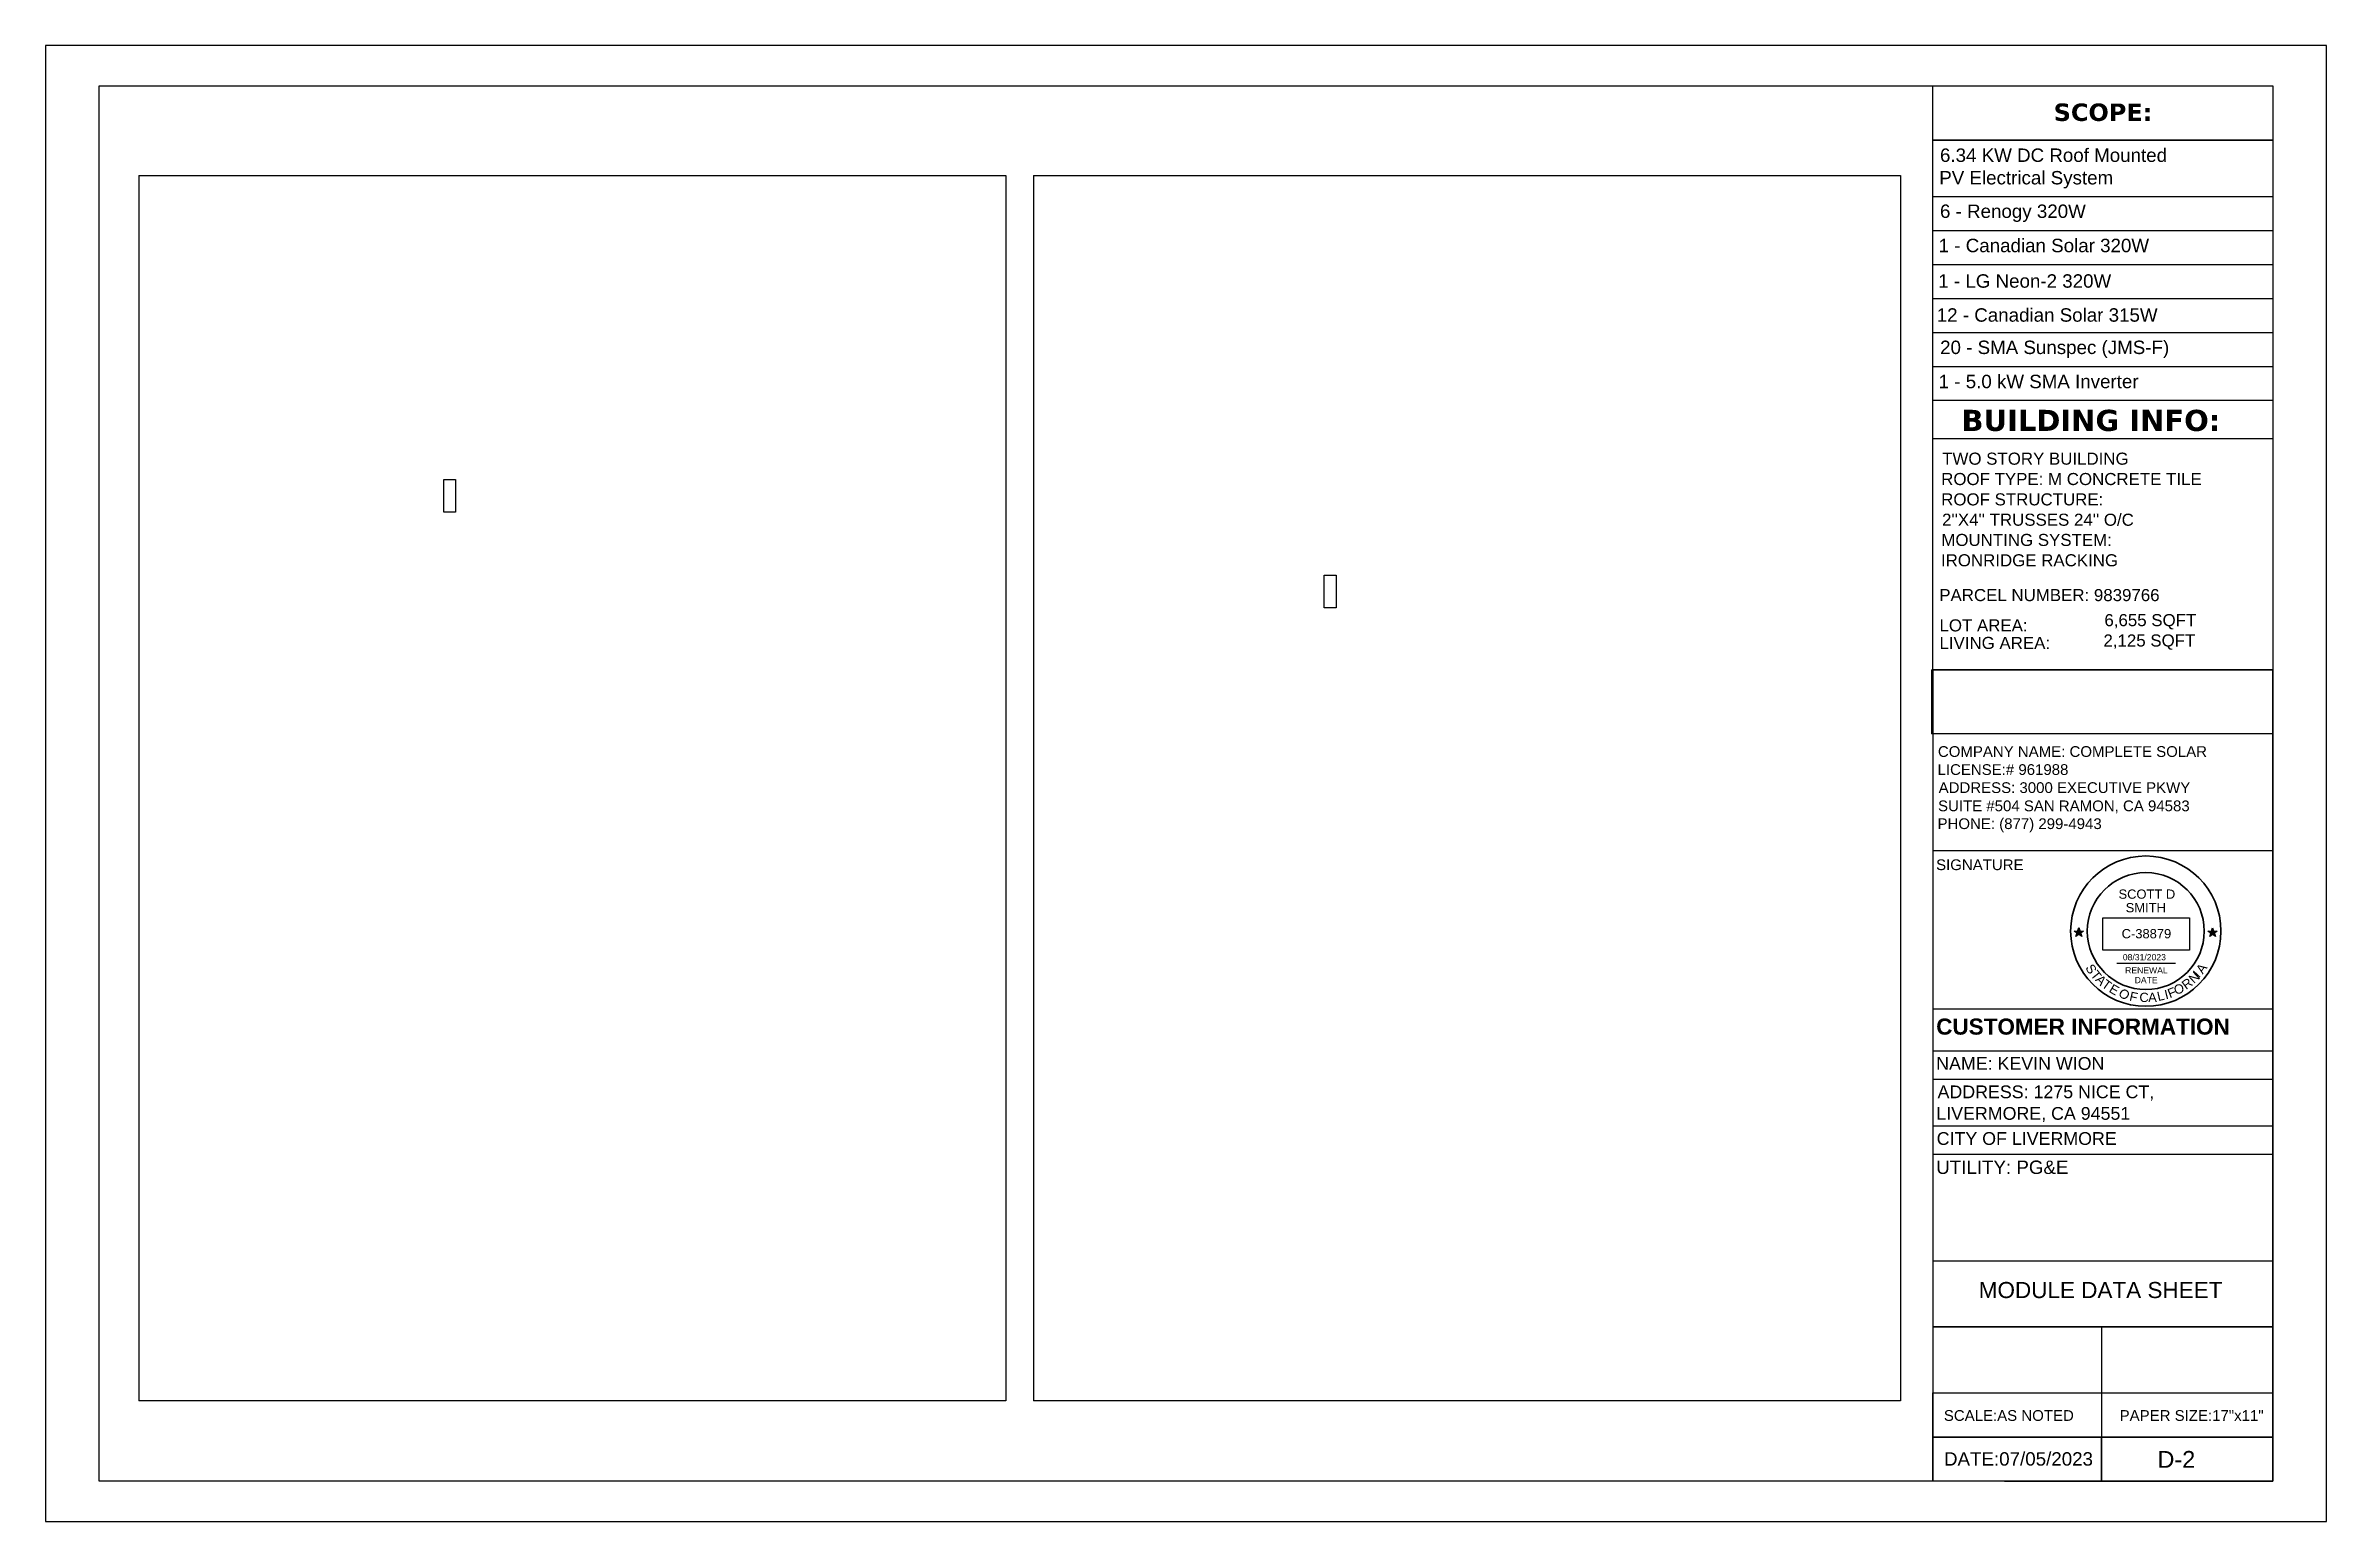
# Model space of a CAD drawing. Header units: millimetres. Extents: x -419 to 20046, y -14642 to 2638.
# Drawn here: x 389 to 2088, y -12127 to -11027 of the extents above; entities that cross this region are included whole.
import ezdxf

# ---------------------------------------------------------------- set-up
doc = ezdxf.new("R2010")
doc.units = ezdxf.units.MM
for name, color, linetype in [('PDF5_Text', 7, 'Continuous'), ('PDF9_PDF_Geometry', 7, 'Continuous'), ('PDF9_TEXT', 7, 'Continuous'), ('PDF_Text', 7, 'Continuous')]:
    doc.layers.add(name, color=color, linetype=linetype)
doc.layers.add('PDF9_0', color=7, linetype='Continuous', true_color=0xb3b3b3)
doc.styles.add('PDF Arial', font='arial.ttf')
doc.styles.add('PDF Arial Bold', font='arialbd.ttf')
doc.styles.add('PDF Verdana Bold', font='verdanab.ttf')
doc.styles.get("Standard").update_dxf_attribs({"font": 'arial.ttf'})
picture_1 = doc.add_image_def('image45.png', size_in_pixel=(45, 240))
picture_2 = doc.add_image_def('image46.png', size_in_pixel=(3353, 2372))
picture_3 = doc.add_image_def('image47.png', size_in_pixel=(3353, 2372))
picture_4 = doc.add_image_def('image15.png', size_in_pixel=(858, 321))

msp = doc.modelspace()

# ---------------------------------------------------------------- texts
at = {"attachment_point": 1}
for s, width, heights, insert, char_height, line_spacing_factor in [('SCOTT D\\P  SMITH', 46.3475, [0], (1933.446, -11655.939), 6.8956, 0.88), ('RENEWAL\\P    DATE', 31.39541, [17.047], (1938.362, -11713.839), 4.597, 0.96)]:
    msp.add_mtext_dynamic_manual_height_columns(s, width=width, gutter_width=4.597, heights=heights, dxfattribs=dict(at, insert=insert, char_height=char_height, line_spacing_factor=line_spacing_factor))
for s, width, insert, char_height in [('C-38879', 41.58956, (1935.787, -11685.432), 6.8956), ('08/31/2023', 38.13279, (1936.644, -11704.104), 4.597)]:
    msp.add_mtext_dynamic_manual_height_columns(s, width=width, gutter_width=4.597, heights=[0], dxfattribs=dict(at, insert=insert, char_height=char_height))
at = {"layer": 'PDF5_Text', "attachment_point": 7, "style": 'PDF Arial'}
for s, insert, char_height in [('1 - LG Neon-2 320W', (1799.123, -11207.561), 9.99966), ('12 - Canadian Solar 315W', (1797.978, -11232.9), 9.99966), ('PARCEL NUMBER: 9839766', (1799.85, -11441.144), 8.99967), ('LOT AREA:', (1800.024, -11463.717), 8.9997), ('LIVING AREA:', (1800.004, -11476.816), 8.99967)]:
    msp.add_mtext(s, dxfattribs=dict(at, insert=insert, char_height=char_height))
at = {"layer": 'PDF9_TEXT', "attachment_point": 7}
for s, insert, char_height, style in [('SCOPE:', (1885.118, -11083.389), 12.9996, 'PDF Verdana Bold'), ('6.34 KW DC Roof Mounted', (1800.384, -11113.811), 9.99966, 'PDF Arial'), ('PV Electrical System', (1799.839, -11133.466), 9.99966, 'PDF Arial'), ('6 - Renogy 320W', (1800.384, -11158.441), 9.99966, 'PDF Arial'), ('1 - Canadian Solar 320W', (1799.385, -11181.108), 9.99966, 'PDF Arial'), ('20 - SMA Sunspec (JMS-F)', (1800.474, -11259.886), 9.99966, 'PDF Arial'), ('1 - 5.0 kW SMA Inverter', (1799.385, -11282.455), 9.99966, 'PDF Arial'), ('BUILDING INFO:', (1816.368, -11314.49), 15.74948, 'PDF Verdana Bold'), ('TWO STORY BUILDING', (1802.018, -11339.472), 8.99967, 'PDF Arial'), ('ROOF TYPE: M CONCRETE TILE', (1801.292, -11354.639), 8.99967, 'PDF Arial'), ('ROOF STRUCTURE:', (1801.292, -11369.806), 8.99967, 'PDF Arial'), ("2''X4'' TRUSSES 24'' O/C", (1801.928, -11384.973), 8.99967, 'PDF Arial'), ('IRONRIDGE RACKING', (1801.11, -11415.215), 8.99967, 'PDF Arial'), ('MOUNTING SYSTEM:', (1801.383, -11400.049), 8.99967, 'PDF Arial'), ('6,655 SQFT', (1922.932, -11462.161), 8.9997, 'PDF Arial'), ('2,125 SQFT', (1922.216, -11477.328), 8.9997, 'PDF Arial'), ('COMPANY NAME: COMPLETE SOLAR', (1798.84, -11557.239), 7.99975, 'PDF Arial'), ('ADDRESS: 3000 EXECUTIVE PKWY', (1799.385, -11584.127), 7.99975, 'PDF Arial'), ('LICENSE:# 961988', (1798.567, -11570.68), 7.99975, 'PDF Arial'), ('SUITE #504 SAN RAMON, CA 94583', (1798.93, -11599.1), 7.99975, 'PDF Arial'), ('PHONE: (877) 299-4943', (1798.567, -11613.31), 7.99975, 'PDF Arial'), ('SIGNATURE', (1797.477, -11641.61), 7.9998, 'PDF Arial'), ('CUSTOMER INFORMATION', (1797.568, -11764.292), 11.99963, 'PDF Arial Bold'), ('NAME: KEVIN WION', (1797.568, -11790.488), 9.49966, 'PDF Arial'), ('ADDRESS: 1275 NICE CT,', (1798.567, -11813.275), 9.49966, 'PDF Arial'), ('LIVERMORE, CA 94551', (1797.659, -11829.35), 9.49966, 'PDF Arial'), ('CITY OF LIVERMORE', (1797.931, -11846.432), 9.49966, 'PDF Arial'), ('UTILITY: PG&E', (1797.568, -11868.117), 9.99966, 'PDF Arial'), ('MODULE DATA SHEET', (1829.264, -11960.635), 11.99963, 'PDF Arial'), ('DATE:07/05/2023', (1803.381, -12085.483), 9.99966, 'PDF Arial'), ('D-2', (1962.496, -12086.941), 12.4996, 'PDF Arial')]:
    msp.add_mtext(s, dxfattribs=dict(at, insert=insert, char_height=char_height, style=style))
at = {"layer": 'PDF_Text', "insert": (1803.27, -12052.098), "char_height": 7.99975, "attachment_point": 7, "style": 'PDF Arial'}
msp.add_mtext('SCALE:AS NOTED           PAPER SIZE:17"x11"', dxfattribs=at)

# ---------------------------------------------------------------- blocks, each defined once
blk = doc.blocks.new('star')
h = blk.add_hatch(color=256)
h.dxf.hatch_style = 1
h.paths.add_polyline_path([(116.5, 62.57), (116.86, 62.57), (116.68, 63.12)])
h.paths.add_polyline_path([(116.68, 62.02), (116.97, 62.23), (116.86, 62.57), (116.5, 62.57), (116.39, 62.23)])
h.paths.add_polyline_path([(116.5, 62.57), (115.92, 62.57), (116.39, 62.23)])
h.paths.add_polyline_path([(116.39, 62.23), (116.21, 61.67), (116.68, 62.02)])
h.paths.add_polyline_path([(116.68, 62.02), (117.15, 61.67), (116.97, 62.23)])
h.paths.add_polyline_path([(116.97, 62.23), (117.44, 62.57), (116.86, 62.57)])
for p, q in [((116.21, 61.67), (116.68, 63.12)), ((116.68, 63.12), (117.15, 61.67)), ((115.92, 62.57), (117.44, 62.57)), ((117.15, 61.67), (115.92, 62.57)), ((117.44, 62.57), (116.21, 61.67))]:
    blk.add_line(p, q)
blk = doc.blocks.new('a')
at = {"color": 1, "char_height": 15, "attachment_point": 1}
for s, insert, rotation in [('{\\C256;S}', (169, 149), 301.8504), ('{\\C256;T}', (176.1, 138.5), 308.5602), ('{\\C256;A}', (182.8, 131.2), 313.9392), ('{\\C256;T}', (190.6, 123.2), 324.7462), ('{\\C256;E}', (201.4, 115.5), 330.0103), ('{\\C256;O}', (299, 112.2), 12.6875), ('{\\C256;R}', (311.3, 116.8), 36.4598), ('{\\C256;N}', (322.6, 125.5), 43.0781), ('{\\C256;I}', (344.8, 127.8), 227.4846), ('{\\C256;A}', (335, 138.5), 54.6588), ('{\\C256;O}', (218.6, 109.1), 319.6464), ('{\\C256;A}', (258.4, 100.3), 1.6689), ('{\\C256;L}', (271.7, 101.5), 12.6875), ('{\\C256;I}', (283.7, 104.3), 13.6115), ('{\\C256;F}', (288.3, 105.4), 21.5682)]:
    blk.add_mtext_dynamic_manual_height_columns(s, width=30.733, gutter_width=125, heights=[0], dxfattribs=dict(at, insert=insert, rotation=rotation))
at = {"color": 1, "insert": (244.5, 100.5), "char_height": 15, "attachment_point": 1}
blk.add_mtext_dynamic_manual_height_columns('{\\C256;C}', width=30.733, gutter_width=125, heights=[0], dxfattribs=at)
blk = doc.blocks.new('1')
at = {"color": 1, "xscale": 0.1018808021228187, "yscale": 0.1018808021228187, "zscale": 0.1018808021228187}
blk.add_blockref('a', (510.97, 81.39), dxfattribs=at)
at = {"color": 1, "insert": (534.46, 91.84), "char_height": 1.528, "attachment_point": 1, "rotation": 347.3366}
blk.add_mtext_dynamic_manual_height_columns('{\\C256;F}', width=1.5282, gutter_width=12.74, heights=[0], dxfattribs=at)

# ---------------------------------------------------------------- linework, layer by layer
at = {"lineweight": 30}
msp.add_line((1932.178, -11710.75), (1975.961, -11710.75), dxfattribs=at)
at = {"lineweight": 35}
for radius in [56, 43.581]:
    msp.add_circle((1953.783, -11686.974), radius, dxfattribs=at)
at = {"layer": 'PDF9_0', "lineweight": 25}
for points in [[(2048.41, -11097.468), (1794.934, -11097.468)], [(1104.165, -12037.172), (458.17, -12037.172), (458.17, -11123.805), (1104.165, -11123.805)], [(1771.049, -12037.172), (1125.054, -12037.172), (1125.054, -11123.805), (1771.049, -11123.805)], [(1794.934, -11539.847), (1794.934, -11492.258), (2048.41, -11492.258), (2048.41, -11539.847)]]:
    msp.add_lwpolyline(points, close=True, dxfattribs=at)
at = {"layer": 'PDF9_0', "color": 5, "lineweight": 25}
for points in [[(685.217, -11350.308), (694.117, -11350.308), (694.117, -11374.738), (685.217, -11374.738)], [(1341.475, -11421.692), (1350.375, -11421.692), (1350.375, -11446.122), (1341.475, -11446.122)]]:
    msp.add_lwpolyline(points, close=True, dxfattribs=at)
at = {"layer": 'PDF9_PDF_Geometry', "lineweight": 25}
for points in [[(388.511, -11026.992), (388.511, -12126.901), (2088.371, -12126.901), (2088.371, -11026.992)], [(2048.41, -11097.468), (2048.41, -11291.457), (1794.934, -11291.457), (1794.934, -11097.468)], [(2048.41, -12064.145), (2048.41, -12096.931), (1920.81, -12096.931), (1920.81, -12064.145)]]:
    msp.add_lwpolyline(points, close=True, dxfattribs=at)
for points in [[(2048.41, -11056.963), (2048.41, -12096.931), (428.472, -12096.931), (428.472, -11056.963), (2048.41, -11056.963), (2048.41, -12096.931), (1794.934, -12096.931), (1794.934, -12064.145), (2048.41, -12064.145), (1794.934, -12064.145), (1794.934, -12031.178), (2048.41, -12031.178)], [(1794.934, -11492.258), (1794.934, -11056.963)], [(1794.934, -11139.426), (2048.41, -11139.426)], [(1794.934, -11164.765), (2048.41, -11164.765)], [(1794.934, -11190.103), (2048.41, -11190.103)], [(1794.934, -11215.442), (2048.41, -11215.442)], [(1794.934, -11240.78), (2048.41, -11240.78)], [(1794.934, -11266.119), (2048.41, -11266.119)], [(1794.934, -11319.793), (2048.41, -11319.793)], [(2048.41, -11574.812), (2048.41, -12031.178), (2048.41, -12064.145), (2048.41, -12096.931), (2048.41, -11492.258), (1794.934, -11492.258), (1794.934, -12096.931)], [(1795.025, -11626.761), (2048.501, -11626.761)], [(1794.934, -11744.826), (2048.41, -11744.826)], [(1794.934, -11776.158), (2048.41, -11776.158)], [(1794.934, -11797.228), (2048.41, -11797.228)], [(1794.934, -11832.103), (2048.501, -11832.103)], [(1794.934, -11853.264), (2048.501, -11853.264)], [(1794.934, -11932.821), (2048.501, -11932.821)], [(1798.476, -11981.954), (2048.41, -11981.954), (1794.934, -11981.954), (2048.41, -11981.954), (1920.81, -11981.954), (1920.81, -12031.178), (2048.41, -12031.178), (2048.41, -11981.954)], [(1920.81, -12031.178), (1920.81, -12064.145), (1920.81, -12096.931)]]:
    msp.add_lwpolyline(points, dxfattribs=at)
at = {"layer": 'PDF9_PDF_Geometry', "color": 251, "lineweight": 25, "true_color": 0x525252}
msp.add_lwpolyline([(1848.518, -12096.931), (2048.41, -12096.931)], dxfattribs=at)

# ---------------------------------------------------------------- block references
at = {"xscale": 4.597039828451667, "yscale": 4.597039828451667, "zscale": 4.597039828451667, "rotation": 287.9700872862333}
for p in [(1465.867, -11266.228), (1565.569, -11266.25)]:
    msp.add_blockref('star', p, dxfattribs=at)
at = {"color": 1, "xscale": 4.51217474996896, "yscale": 4.51217474996896, "zscale": 4.51217474996896}
msp.add_blockref('1', (-468.955, -12146.347), dxfattribs=at)

msp.set_redraw_order([(e.dxf.handle, doc.entitydb.next_handle()) for e in msp.query("TEXT MTEXT ATTDEF DIMENSION ARC_DIMENSION")])  # texts and dimensions are drawn at this point

# ---------------------------------------------------------------- pictures from other files: only their frames are drawn
at = {"color": 7, "true_color": 0xffffff}
image = msp.add_image(picture_4, insert=(1921.659, -11701.275), size_in_units=(64.617, 24.175), dxfattribs=dict(at, brightness=7, contrast=73))
image.dxf.flags = 15
at = {"layer": 'PDF9_0', "color": 7, "lineweight": 0}
image = msp.add_image(picture_3, insert=(1104.165, -12037.172), size_in_units=(913.292, 646.204), rotation=90, dxfattribs=at)
image.dxf.flags = 15
image = msp.add_image(picture_2, insert=(1771.049, -12037.172), size_in_units=(913.292, 646.204), rotation=90, dxfattribs=at)
image.dxf.flags = 15
image = msp.add_image(picture_1, insert=(2048.41, -11539.847), size_in_units=(47.544, 254.293), rotation=90, dxfattribs=at)
image.dxf.flags = 15

doc.saveas('drawing.dxf')
